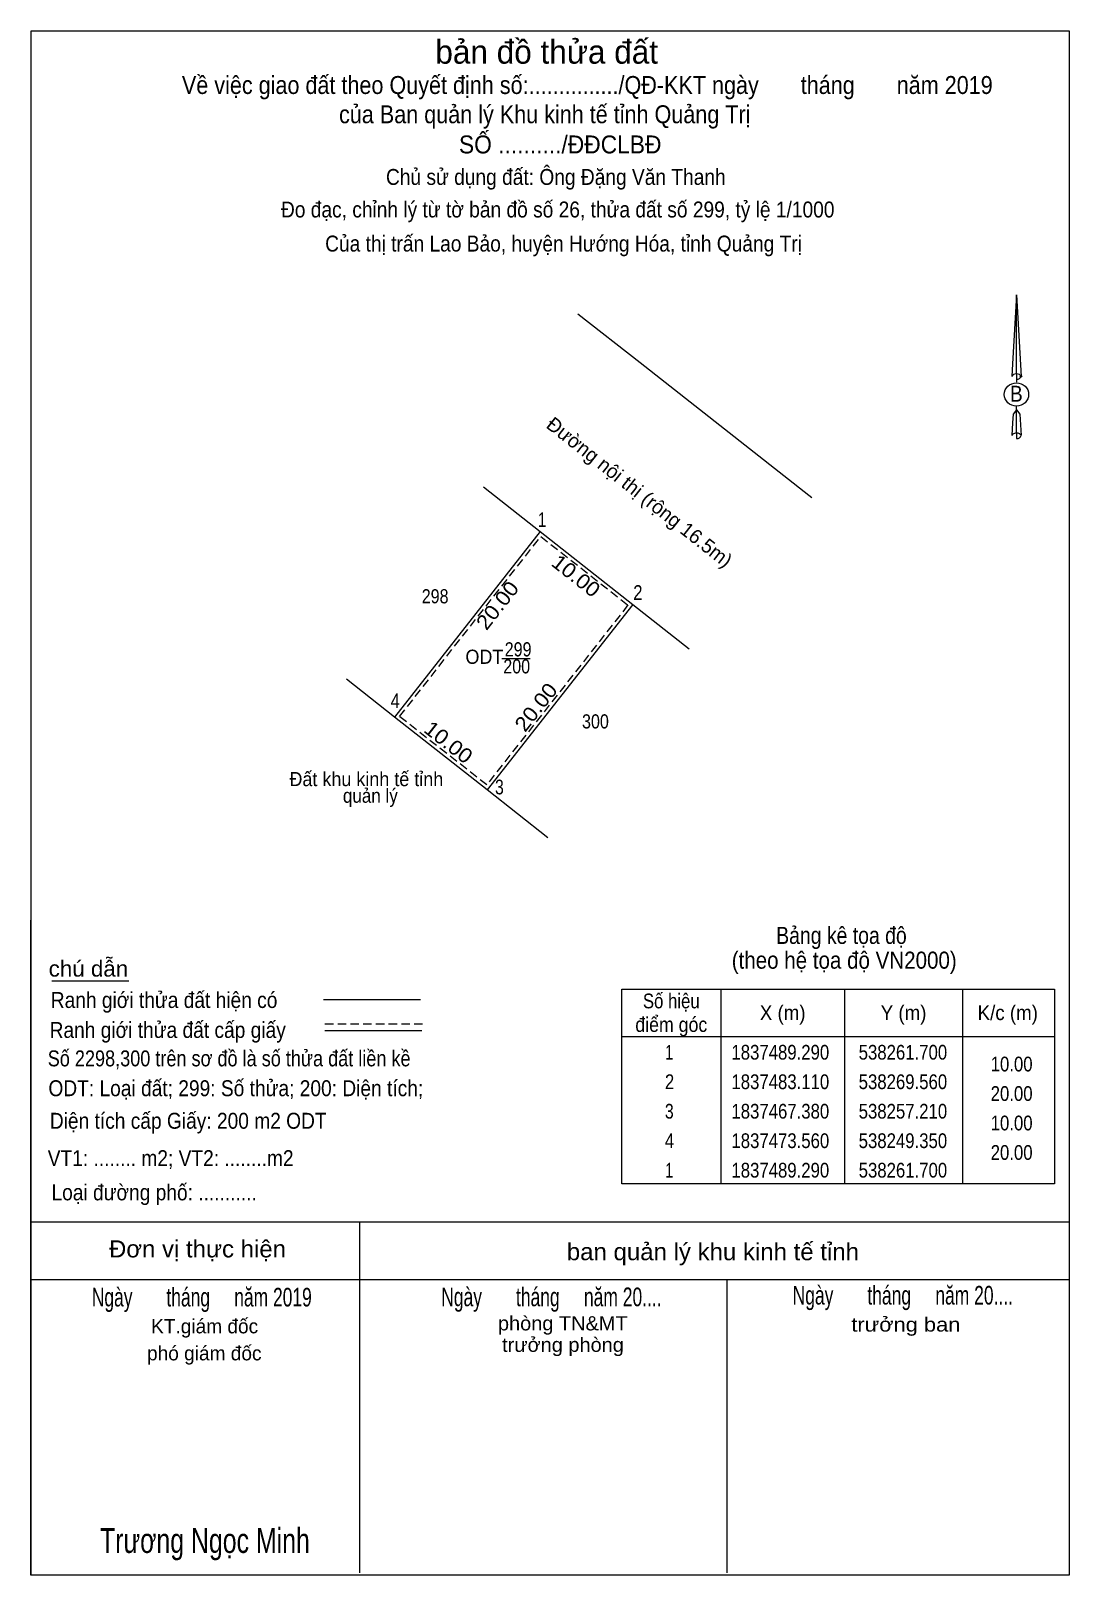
# Model space of a CAD drawing. Header units: metres. Extents: x 537984 to 538490, y 1837401 to 1838049.
# Drawn here: x 538218.5 to 538306.6, y 1837400.8 to 1837531.7 of the extents above; entities that cross this region are included whole.
import ezdxf
from ezdxf.enums import TextEntityAlignment as Align

# ---------------------------------------------------------------- set-up
doc = ezdxf.new("R2010")
doc.units = ezdxf.units.M
doc.header["$LTSCALE"] = 0.24
doc.header["$PDMODE"] = 32
doc.header["$PDSIZE"] = 0.12
doc.linetypes.add('MEDIUM_DASHED', pattern=[4.5, 3, -1.5])
for name, color, linetype, lineweight in [('1', 7, 'MEDIUM_DASHED', 13), ('10', 7, 'Continuous', 13), ('17', 7, 'Continuous', 13), ('40', 7, 'Continuous', 25), ('6', 7, 'Continuous', 13), ('63', 7, 'Continuous', 25)]:
    doc.layers.add(name, color=color, linetype=linetype, lineweight=lineweight)
doc.layers.add('5', color=7, linetype='Continuous')
doc.layers.add('8', color=7, linetype='Continuous')

msp = doc.modelspace()

# ---------------------------------------------------------------- texts
at = {"layer": '10'}
for s, width, p in [('298', 0.85, (538252.785, 1837483.2)), ('299', 0.85, (538259.825, 1837478.7)), ('ODT', 0.95, (538256.965, 1837478.07)), ('200', 0.85, (538259.705, 1837477.26)), ('300', 0.85, (538266.385, 1837472.59))]:
    msp.add_text(s, height=1.2, dxfattribs=dict(at, width=width)).set_placement(p, align=Align.CENTER)
at = {"layer": '40'}
for s, height, width, p in [('Đơn vị thực hiện', 1.448, 1.05, (538232.625, 1837427.74)), ('ban quản lý khu kinh tế tỉnh', 1.45, 1.05, (538276.35, 1837427.5)), ('Ngày       tháng     năm 2019', 1.58, 0.7, (538232.99, 1837423.58)), ('Ngày       tháng     năm 20....', 1.583, 0.7, (538262.65, 1837423.6)), ('Ngày       tháng     năm 20....', 1.583, 0.7, (538292.46, 1837423.74)), ('phòng TN&MT', 1.205, 1.05, (538263.615, 1837421.55)), ('trưởng ban', 1.205, 1.15, (538292.715, 1837421.45)), ('trưởng phòng ', 1.205, 1.05, (538263.865, 1837419.73)), ('Trương Ngọc Minh', 2.103, 0.75, (538233.255, 1837402.68))]:
    msp.add_text(s, height=height, dxfattribs=dict(at, width=width)).set_placement(p, align=Align.CENTER)
for s, p in [('KT.giám đốc', (538233.23, 1837421.3)), ('phó giám đốc', (538233.2, 1837419.01))]:
    msp.add_text(s, height=1.21, dxfattribs=at).set_placement(p, align=Align.CENTER)
at = {"layer": '5', "width": 0.9}
for s, p in [('Chủ sử dụng đất: Ông Đặng Văn Thanh', (538263.025, 1837518.68)), ('Đo đạc, chỉnh lý từ tờ bản đồ số 26, thửa đất số 299, tỷ lệ 1/1000 ', (538263.41, 1837515.92)), ('Của thị trấn Lao Bảo, huyện Hướng Hóa, tỉnh Quảng Trị', (538263.68, 1837513.03))]:
    msp.add_text(s, height=1.35, dxfattribs=at).set_placement(p, align=Align.CENTER)
at = {"layer": '6'}
for s, width, p in [('Bảng kê tọa độ ', 0.85, (538287.485, 1837454.32)), ('(theo hệ tọa độ VN2000)', 0.9, (538287.49, 1837452.22))]:
    msp.add_text(s, height=1.448, dxfattribs=dict(at, width=width)).set_placement(p, align=Align.CENTER)
for s, width, p in [('chú dẫn', 1.05, (538220, 1837451.55)), ('Ranh giới thửa đất hiện có ', 0.9, (538220.18, 1837448.89)), ('Ranh giới thửa đất cấp giấy', 0.9, (538220.08, 1837446.35)), ('Số 2298,300 trên sơ đồ là số thửa đất liền kề', 0.85, (538219.92, 1837443.94)), ('ODT: Loại đất; 299: Số thửa; 200: Diện tích;', 0.9, (538219.98, 1837441.41)), ('Diện tích cấp Giấy: 200 m2 ODT', 0.9, (538220.1, 1837438.65)), ('VT1: ........ m2; VT2: ........m2', 0.9, (538219.92, 1837435.48)), ('Loại đường phố: ...........', 0.9, (538220.24, 1837432.58))]:
    msp.add_text(s, height=1.35, dxfattribs=dict(at, width=width)).set_placement(p)
at = {"layer": '63'}
msp.add_text('bản đồ thửa đất', height=2, dxfattribs=at).set_placement((538262.25, 1837528.96), align=Align.CENTER)
for s, height, width, p in [('Về việc giao đất theo Quyết định số:.............../QĐ-KKT ngày       tháng       năm 2019', 1.521, 0.9, (538265.695, 1837526.39)), ('của Ban quản lý Khu kinh tế tỉnh Quảng Trị', 1.521, 0.9, (538262.085, 1837523.91)), ('SỐ ........../ĐĐCLBĐ', 1.521, 0.95, (538263.395, 1837521.35)), ('B', 1.351, 0.9, (538302.09, 1837500.3)), ('Số hiệu', 1.25, 0.85, (538272.82, 1837448.86)), ('điểm góc', 1.25, 0.9, (538272.82, 1837446.86)), ('X (m)', 1.25, 0.95, (538282.27, 1837447.86)), ('Y (m)', 1.25, 0.95, (538292.525, 1837447.86)), ('K/c (m)', 1.25, 0.95, (538301.365, 1837447.86)), (' 1', 1.25, 0.75, (538272.47, 1837444.51)), ('1837489.290', 1.25, 0.85, (538282.07, 1837444.51)), ('538261.700', 1.25, 0.85, (538292.47, 1837444.51)), (' 2', 1.25, 0.85, (538272.475, 1837442.01)), ('1837483.110', 1.25, 0.85, (538282.07, 1837442.01)), ('538269.560', 1.25, 0.85, (538292.47, 1837442.01)), (' 3', 1.25, 0.8, (538272.465, 1837439.51)), ('1837467.380', 1.25, 0.85, (538282.07, 1837439.51)), ('538257.210', 1.25, 0.85, (538292.47, 1837439.51)), (' 4', 1.25, 0.85, (538272.47, 1837437.01)), ('1837473.560', 1.25, 0.85, (538282.07, 1837437.01)), ('538249.350', 1.25, 0.85, (538292.47, 1837437.01)), (' 1', 1.25, 0.75, (538272.47, 1837434.51)), ('1837489.290', 1.25, 0.85, (538282.07, 1837434.51)), ('538261.700', 1.25, 0.85, (538292.47, 1837434.51))]:
    msp.add_text(s, height=height, dxfattribs=dict(at, width=width)).set_placement(p, align=Align.CENTER)
for s, width, p in [(' 1', 0.75, (538262.21, 1837489.67)), (' 2', 0.85, (538270.38, 1837483.49)), (' 4', 0.85, (538249.8, 1837474.32)), (' 3', 0.8, (538258.61, 1837467)), ('10.00', 0.85, (538303.47, 1837443.51)), ('20.00', 0.85, (538303.47, 1837441.01)), ('10.00', 0.85, (538303.47, 1837438.51)), ('20.00', 0.85, (538303.47, 1837436.01))]:
    msp.add_text(s, height=1.25, dxfattribs=dict(at, width=width)).set_placement(p, align=Align.RIGHT)
at = {"layer": '63', "width": 1.1}
for s, rotation, p in [('10.00', 321.823, (538264.3537, 1837485.044)), ('20.00', 51.864, (538258.5643, 1837482.644)), ('20.00', 51.864, (538261.8343, 1837474.014)), ('10.00', 321.823, (538253.5337, 1837470.934))]:
    msp.add_text(s, height=1.25, rotation=rotation, dxfattribs=at).set_placement(p, align=Align.CENTER)
at = {"layer": '8'}
msp.add_text('Đường nội thị (rộng 16.5m)', height=1.2, rotation=321.823, dxfattribs=at).set_placement((538269.7491, 1837492.1553), align=Align.CENTER)
for s, width, p in [('Đất khu kinh tế tỉnh', 0.95, (538246.95, 1837467.7)), ('quản lý', 0.9, (538247.29, 1837466.29))]:
    msp.add_text(s, height=1.2, dxfattribs=dict(at, width=width)).set_placement(p, align=Align.CENTER)

# ---------------------------------------------------------------- linework, layer by layer
at = {"layer": '1'}
msp.add_lwpolyline([(538261.75, 1837488.87), (538269.14, 1837483.06), (538257.16, 1837467.8), (538249.77, 1837473.61)], close=True, dxfattribs=at)
at = {"layer": '10'}
for p, q in [((538264.9, 1837507.76), (538270.17, 1837503.62)), ((538270.17, 1837503.62), (538284.48, 1837492.37)), ((538284.48, 1837492.37), (538284.74, 1837492.17)), ((538269.56, 1837483.11), (538274.34, 1837479.34)), ((538258.44, 1837478.51), (538260.84, 1837478.51)), ((538249.35, 1837473.56), (538245.26, 1837476.77)), ((538262.36, 1837463.33), (538257.21, 1837467.38))]:
    msp.add_line(p, q, dxfattribs=at)
for points in [[(538256.89, 1837493.07), (538261.7, 1837489.29), (538249.35, 1837473.56)], [(538261.7, 1837489.29), (538269.56, 1837483.11), (538257.21, 1837467.38), (538249.35, 1837473.56)]]:
    msp.add_lwpolyline(points, dxfattribs=at)
at = {"layer": '17'}
msp.add_line((538220.28, 1837451.19), (538226.79, 1837451.19), dxfattribs=at)
at = {"layer": '40'}
for p, q in [((538218.49, 1837430.76), (538218.49, 1837456.34)), ((538246.39, 1837401), (538246.39, 1837430.76)), ((538277.53, 1837425.88), (538277.53, 1837401))]:
    msp.add_line(p, q, dxfattribs=at)
for points in [[(538218.51, 1837400.8), (538218.51, 1837531.74), (538306.57, 1837531.74), (538306.57, 1837400.8)], [(538218.51, 1837400.8), (538218.49, 1837400.8), (538218.49, 1837430.76), (538218.51, 1837430.76), (538306.57, 1837430.76), (538306.57, 1837400.8)]]:
    msp.add_lwpolyline(points, close=True, dxfattribs=at)
for points in [[(538218.49, 1837430.76), (538218.51, 1837430.76), (538306.53, 1837430.76)], [(538218.49, 1837425.88), (538218.51, 1837425.88), (538306.53, 1837425.88)]]:
    msp.add_lwpolyline(points, dxfattribs=at)
at = {"layer": '6'}
for p, q in [((538243.32, 1837449.62), (538251.54, 1837449.62)), ((538243.44, 1837446.98), (538251.67, 1837446.98))]:
    msp.add_line(p, q, dxfattribs=at)
at = {"layer": '6', "linetype": 'MEDIUM_DASHED'}
msp.add_line((538243.44, 1837447.54), (538251.72, 1837447.54), dxfattribs=at)
at = {"layer": '63'}
for p, q in [((538302.11, 1837509.36), (538302.49, 1837502.44)), ((538302.11, 1837509.36), (538302.49, 1837502.44)), ((538302.11, 1837509.36), (538302.49, 1837502.44)), ((538301.77, 1837503.52), (538301.71, 1837502.44)), ((538302.11, 1837502.7), (538302.11, 1837502.4)), ((538302.11, 1837502.4), (538302.11, 1837502.22)), ((538302.11, 1837502.22), (538302.11, 1837501.94)), ((538302.11, 1837502.22), (538302.11, 1837501.94)), ((538302.11, 1837502.22), (538302.11, 1837501.94)), ((538302.11, 1837499.62), (538302.11, 1837499.92)), ((538302.11, 1837499.62), (538302.11, 1837499.92)), ((538302.11, 1837499.62), (538302.11, 1837499.92)), ((538302.11, 1837499.62), (538302.39, 1837499.24)), ((538302.11, 1837499.62), (538302.39, 1837499.24)), ((538302.11, 1837499.62), (538302.39, 1837499.24)), ((538302.39, 1837499.24), (538302.49, 1837497.42)), ((538302.39, 1837499.24), (538302.49, 1837497.42)), ((538302.39, 1837499.24), (538302.49, 1837497.42)), ((538302.11, 1837497.66), (538302.11, 1837497.38)), ((538302.11, 1837497.38), (538302.11, 1837497.18)), ((538302.49, 1837497.42), (538302.49, 1837497.44))]:
    msp.add_line(p, q, dxfattribs=at)
at = {"layer": '63', "lineweight": 13}
for p, q in [((538277.02, 1837450.48), (538277.02, 1837433.98)), ((538287.52, 1837450.48), (538287.52, 1837433.98)), ((538297.52, 1837450.48), (538297.52, 1837433.98)), ((538268.62, 1837446.48), (538305.32, 1837446.48))]:
    msp.add_line(p, q, dxfattribs=at)
at = {"layer": '63'}
for points in [[(538302.11, 1837502.7), (538302.11, 1837509.36), (538301.77, 1837503.52)], [(538302.11, 1837497.66), (538302.11, 1837499.62), (538301.83, 1837499.24), (538301.77, 1837498.5), (538301.71, 1837497.44)]]:
    msp.add_lwpolyline(points, dxfattribs=at)
at = {"layer": '63', "lineweight": 13}
msp.add_lwpolyline([(538268.62, 1837450.48), (538305.32, 1837450.48), (538305.32, 1837433.98), (538268.62, 1837433.98)], close=True, dxfattribs=at)
at = {"layer": '63'}
for centre, start_param, end_param in [((538302.1019, 1837502.4249), 1.57079633, 3.07445202), ((538302.1019, 1837502.4249), 0.06714063, 1.57079633), ((538302.1019, 1837502.4249), 4.71238898, 6.28318531), ((538302.1019, 1837497.4055), 2.49106941, 3.07427841), ((538302.1019, 1837497.4055), 1.57079633, 2.49106941), ((538302.1019, 1837497.4055), 0.06714063, 1.57079633), ((538302.1019, 1837497.4055), 4.71238898, 6.28318531)]:
    msp.add_ellipse(centre, major_axis=(0.3784, 0), ratio=0.614131, start_param=start_param, end_param=end_param, dxfattribs=at)
msp.add_ellipse((538302.1016, 1837500.9095), major_axis=(1.0322, 0), ratio=0.952727, dxfattribs=at)
msp.add_point((538302.49, 1837502.44), dxfattribs=at)

msp.set_redraw_order([(e.dxf.handle, doc.entitydb.next_handle()) for e in msp.query("TEXT MTEXT ATTDEF DIMENSION ARC_DIMENSION")])  # texts and dimensions are drawn at this point

doc.saveas('drawing.dxf')
